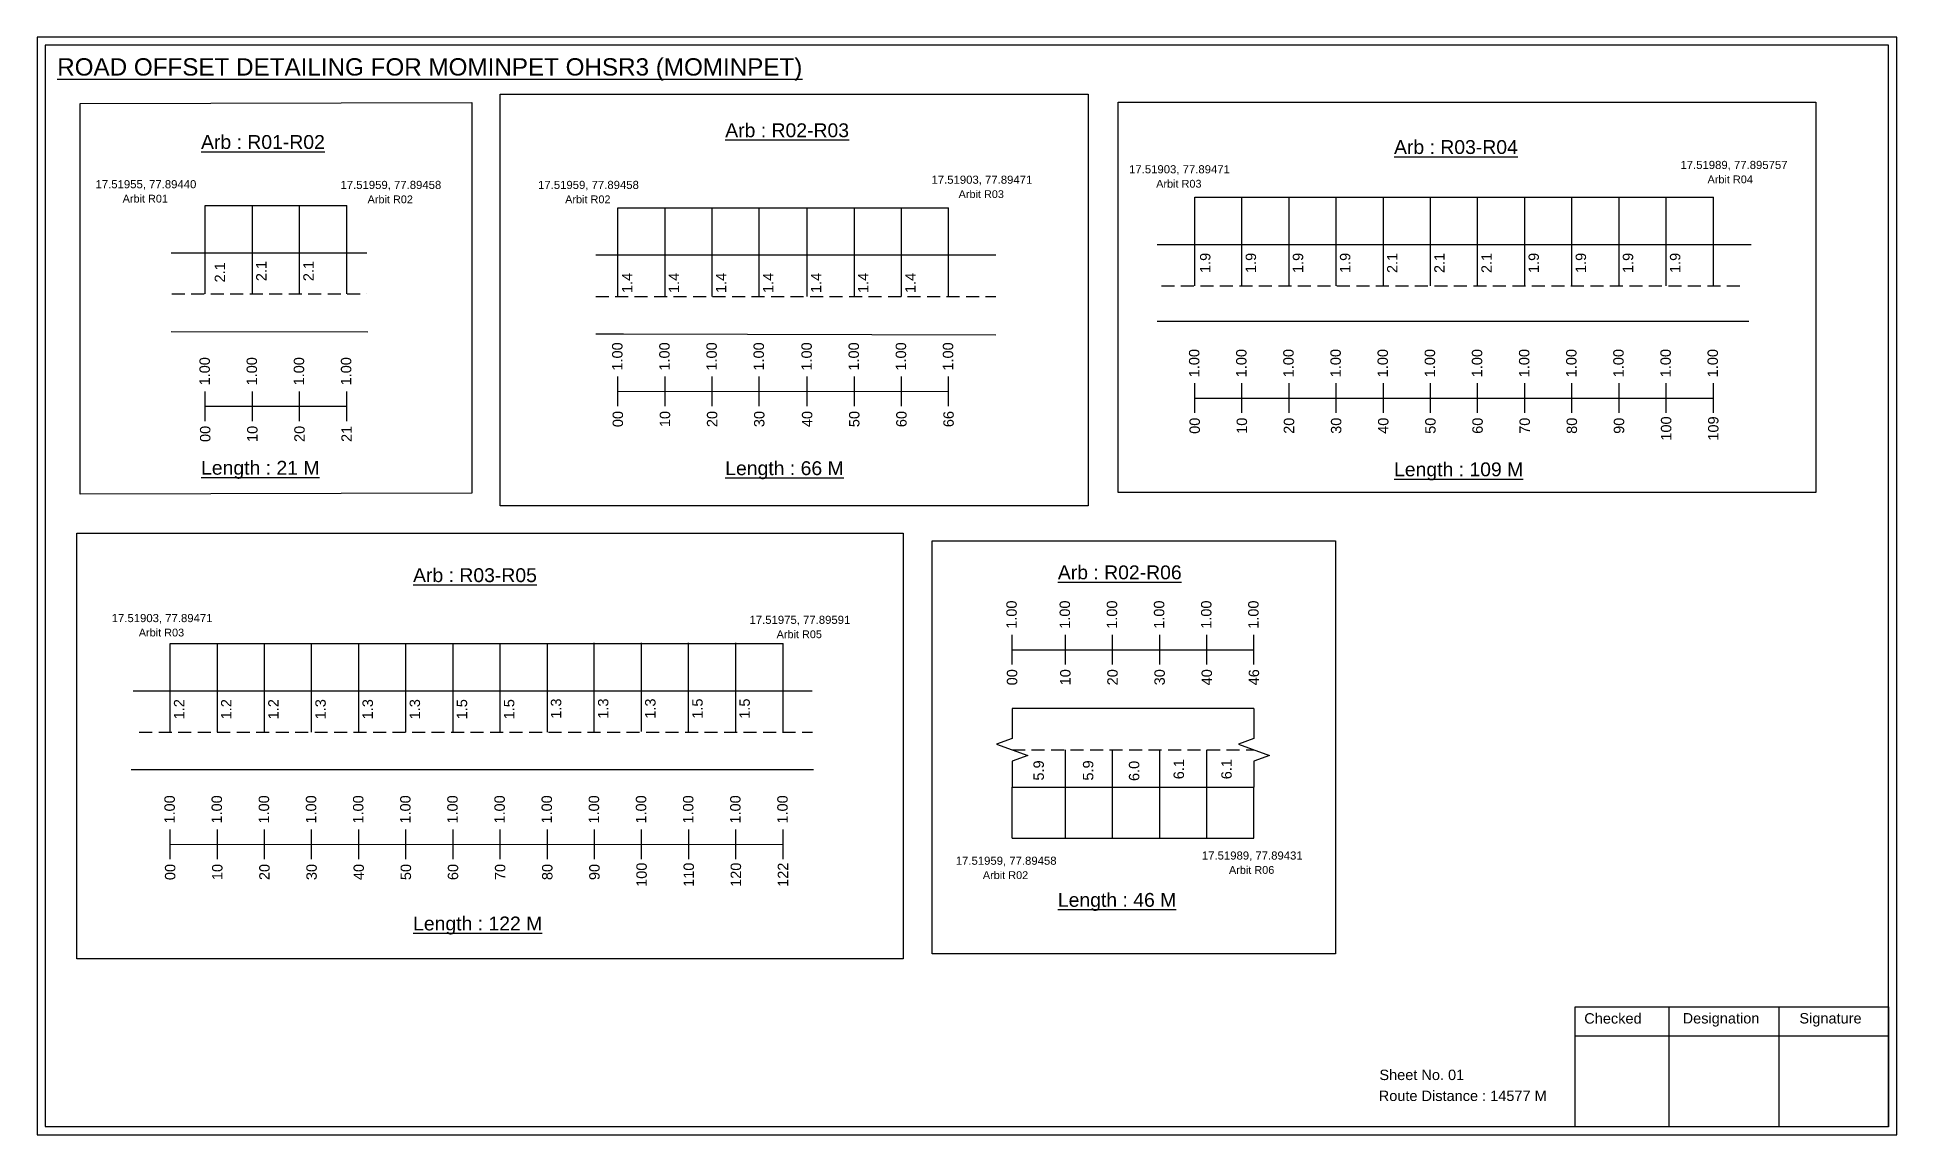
# Model space of a CAD drawing. Header units: inches. Extents: x 1446 to 12099, y 451 to 5049.
# Drawn here: x 3047 to 3583, y 3394 to 3711 of the extents above; entities that cross this region are included whole.
import ezdxf

# ---------------------------------------------------------------- set-up
doc = ezdxf.new("R2010")
doc.units = ezdxf.units.IN
doc.header["$MEASUREMENT"] = 0
doc.linetypes.add('DASHED2', pattern=[0.375, 0.25, -0.125])
for name, color, linetype in [('PDF_Geometry', 7, 'Continuous'), ('PDF_Text', 5, 'Continuous'), ('pipe', 5, 'Continuous')]:
    doc.layers.add(name, color=color, linetype=linetype)
doc.styles.add('PDF Arial', font='arial.ttf')
doc.styles.get("Standard").update_dxf_attribs({"font": 'arial.ttf'})

msp = doc.modelspace()

# ---------------------------------------------------------------- texts
at = {"color": 242, "true_color": 0xcd2027}
for s, height, p in [('%%UROAD OFFSET DETAILING FOR MOMINPET OHSR3 (MOMINPET)', 5, (3052.78, 3699.88)), ('%%UArb : R02-R03', 4, (3245.5, 3682.09)), ('%%UArb : R01-R02', 4, (3094.28, 3678.71)), ('%%UArb : R03-R04', 4, (3438.44, 3677.25)), ('%%ULength : 21 M', 4, (3094.28, 3584.71)), ('%%ULength : 66 M', 4, (3245.5, 3584.59)), ('%%ULength : 109 M', 4, (3438.44, 3584.25)), ('%%UArb : R03-R05', 4, (3155.45, 3553.72)), ('%%UArb : R02-R06', 4, (3341.46, 3554.53)), ('%%ULength : 46 M', 4, (3341.46, 3460.03)), ('%%ULength : 122 M', 4, (3155.45, 3453.22))]:
    msp.add_text(s, height=height, dxfattribs=at).set_placement(p)
at = {"color": 5}
for s, height, p in [('17.51989, 77.895757', 2.34, (3521.06, 3672.92)), ('17.51955, 77.89440', 2.34, (3063.84, 3667.36)), ('17.51959, 77.89458', 2.34, (3134.5, 3667.16)), ('17.51959, 77.89458', 2.34, (3191.5, 3667.16)), ('17.51903, 77.89471', 2.34, (3305, 3668.66)), ('17.51903, 77.89471', 2.34, (3362, 3671.67)), ('Arbit R03', 2.246, (3369.82, 3667.54)), ('Arbit R04', 2.246, (3528.88, 3668.8)), ('Arbit R01', 2.246, (3071.66, 3663.24)), ('Arbit R02', 2.246, (3142.32, 3663.04)), ('Arbit R02', 2.246, (3199.32, 3663.04)), ('Arbit R03', 2.246, (3312.82, 3664.54)), ('17.51903, 77.89471', 2.34, (3068.5, 3542.17)), ('17.51975, 77.89591', 2.34, (3252.5, 3541.67)), ('Arbit R03', 2.246, (3076.32, 3538.04)), ('Arbit R05', 2.246, (3260.32, 3537.54)), ('17.51959, 77.89458', 2.34, (3312, 3472.16)), ('17.51989, 77.89431', 2.34, (3383, 3473.66)), ('Arbit R06', 2.246, (3390.82, 3469.54)), ('Arbit R02', 2.246, (3319.82, 3468.04))]:
    msp.add_text(s, height=height, dxfattribs=at).set_placement(p)
for s, p in [('1.9', (3385.47, 3642.9)), ('1.9', (3398.63, 3642.9)), ('1.9', (3412.23, 3642.9)), ('1.9', (3425.83, 3642.9)), ('2.1', (3439.43, 3642.9)), ('2.1', (3453.03, 3642.9)), ('2.1', (3466.63, 3642.9)), ('1.9', (3480.23, 3642.9)), ('1.9', (3493.83, 3642.9)), ('1.9', (3507.43, 3642.9)), ('1.9', (3521.03, 3642.9)), ('2.1', (3101.21, 3640.18)), ('2.1', (3113.17, 3640.55)), ('2.1', (3126.77, 3640.55)), ('1.4', (3218.71, 3637.15)), ('1.4', (3232.2, 3637.15)), ('1.4', (3245.8, 3637.15)), ('1.4', (3259.4, 3637.15)), ('1.4', (3273.21, 3637.15)), ('1.4', (3286.81, 3637.15)), ('1.4', (3300.41, 3637.15)), ('1.2', (3089.45, 3514.13)), ('1.2', (3103.05, 3514.13)), ('1.2', (3116.65, 3514.13)), ('1.3', (3130.25, 3514.13)), ('1.3', (3143.85, 3514.13)), ('1.3', (3157.45, 3514.13)), ('1.5', (3171.05, 3514.13)), ('1.5', (3184.65, 3514.13)), ('1.3', (3198.19, 3514.31)), ('1.3', (3211.79, 3514.31)), ('1.3', (3225.39, 3514.31)), ('1.5', (3238.99, 3514.31)), ('1.5', (3252.59, 3514.31)), ('5.9', (3337.42, 3496.45)), ('5.9', (3351.69, 3496.45)), ('6.0', (3364.95, 3496.33)), ('6.1', (3377.84, 3496.83)), ('6.1', (3391.61, 3496.83))]:
    msp.add_text(s, height=3, rotation=90).set_placement(p)
at = {"color": 217, "true_color": 0x93278f}
for s, p in [('1.00', (3215.86, 3614.75)), ('1.00', (3229.46, 3614.75)), ('1.00', (3243.06, 3614.75)), ('1.00', (3256.66, 3614.75)), ('1.00', (3270.47, 3614.75)), ('1.00', (3284.07, 3614.75)), ('1.00', (3297.67, 3614.75)), ('1.00', (3311.27, 3614.75)), ('1.00', (3096.82, 3610.47)), ('1.00', (3110.42, 3610.47)), ('1.00', (3124.02, 3610.47)), ('1.00', (3137.62, 3610.47)), ('1.00', (3382.28, 3612.82)), ('1.00', (3395.88, 3612.82)), ('1.00', (3409.48, 3612.82)), ('1.00', (3423.08, 3612.82)), ('1.00', (3436.68, 3612.82)), ('1.00', (3450.28, 3612.82)), ('1.00', (3463.88, 3612.82)), ('1.00', (3477.48, 3612.82)), ('1.00', (3491.08, 3612.82)), ('1.00', (3504.68, 3612.82)), ('1.00', (3518.28, 3612.82)), ('1.00', (3531.88, 3612.82)), ('00', (3216.01, 3598.43)), ('10', (3229.61, 3598.43)), ('20', (3243.21, 3598.43)), ('30', (3256.81, 3598.43)), ('40', (3270.62, 3598.43)), ('50', (3284.22, 3598.43)), ('60', (3297.82, 3598.43)), ('66', (3311.42, 3598.43)), ('00', (3382.43, 3596.5)), ('10', (3396.03, 3596.5)), ('20', (3409.63, 3596.5)), ('30', (3423.23, 3596.5)), ('40', (3436.83, 3596.5)), ('50', (3450.43, 3596.5)), ('60', (3464.03, 3596.5)), ('70', (3477.63, 3596.5)), ('80', (3491.23, 3596.5)), ('90', (3504.83, 3596.5)), ('100', (3518.43, 3594.54)), ('109', (3532.03, 3594.54)), ('00', (3096.97, 3594.15)), ('10', (3110.57, 3594.15)), ('20', (3124.17, 3594.15)), ('21', (3137.77, 3594.15)), ('1.00', (3329.59, 3540.25)), ('1.00', (3344.96, 3540.25)), ('1.00', (3358.56, 3540.25)), ('1.00', (3372.16, 3540.25)), ('1.00', (3385.76, 3540.25)), ('1.00', (3399.36, 3540.25)), ('00', (3329.74, 3523.93)), ('10', (3345.11, 3523.93)), ('20', (3358.71, 3523.93)), ('30', (3372.31, 3523.93)), ('40', (3385.91, 3523.93)), ('46', (3399.51, 3523.93)), ('1.00', (3086.71, 3484.05)), ('1.00', (3100.31, 3484.05)), ('1.00', (3113.91, 3484.05)), ('1.00', (3127.51, 3484.05)), ('1.00', (3141.11, 3484.05)), ('1.00', (3154.71, 3484.05)), ('1.00', (3168.31, 3484.05)), ('1.00', (3181.91, 3484.05)), ('1.00', (3195.51, 3484.05)), ('1.00', (3209.11, 3484.05)), ('1.00', (3222.71, 3484.05)), ('1.00', (3236.31, 3484.05)), ('1.00', (3249.91, 3484.05)), ('1.00', (3263.51, 3484.05)), ('00', (3086.86, 3467.73)), ('10', (3100.46, 3467.73)), ('20', (3114.06, 3467.73)), ('30', (3127.66, 3467.73)), ('40', (3141.26, 3467.73)), ('50', (3154.86, 3467.73)), ('60', (3168.46, 3467.73)), ('70', (3182.06, 3467.73)), ('80', (3195.66, 3467.73)), ('90', (3209.26, 3467.73)), ('100', (3222.86, 3465.78)), ('110', (3236.46, 3465.78)), ('120', (3250.06, 3465.78)), ('122', (3263.66, 3465.78))]:
    msp.add_text(s, height=3, rotation=90, dxfattribs=at).set_placement(p)
for s, p in [('Sheet No. 01', (3434.22, 3410.04)), ('Route Distance : 14577 M', (3434.03, 3403.99))]:
    msp.add_text(s, height=3).set_placement(p)
at = {"layer": 'PDF_Text', "color": 7, "attachment_point": 7, "style": 'PDF Arial'}
for s, insert, char_height in [('Checked', (3493.32, 3426.29), 3.001), ('Designation', (3521.7, 3425.46), 3.0006), ('Signature', (3555.38, 3425.46), 3.001)]:
    msp.add_mtext(s, dxfattribs=dict(at, insert=insert, char_height=char_height))

# ---------------------------------------------------------------- linework, layer by layer
at = {"color": 5}
for p, q in [((3380.96, 3664.76), (3530.56, 3664.76)), ((3095.5, 3662.41), (3136.3, 3662.41)), ((3214.53, 3661.68), (3309.95, 3661.68)), ((3085.38, 3535.99), (3262.18, 3535.99)), ((3328.26, 3479.81), (3398.03, 3479.81))]:
    msp.add_line(p, q, dxfattribs=at)
for p, q in [((3380.96, 3639.22), (3380.96, 3664.76)), ((3394.56, 3639.22), (3394.56, 3664.76)), ((3408.16, 3639.22), (3408.16, 3664.76)), ((3421.76, 3639.22), (3421.76, 3664.76)), ((3435.36, 3639.22), (3435.36, 3664.76)), ((3448.96, 3639.22), (3448.96, 3664.76)), ((3462.56, 3639.22), (3462.56, 3664.76)), ((3476.16, 3639.22), (3476.16, 3664.76)), ((3489.76, 3639.22), (3489.76, 3664.76)), ((3503.36, 3639.22), (3503.36, 3664.76)), ((3516.96, 3639.22), (3516.96, 3664.76)), ((3530.56, 3639.22), (3530.56, 3664.76)), ((3095.5, 3636.87), (3095.5, 3662.41)), ((3109.1, 3636.87), (3109.1, 3662.41)), ((3122.7, 3636.87), (3122.7, 3662.41)), ((3136.3, 3636.87), (3136.3, 3662.41)), ((3214.53, 3636.15), (3214.53, 3661.68)), ((3228.13, 3636.15), (3228.13, 3661.68)), ((3241.73, 3636.15), (3241.73, 3661.68)), ((3255.33, 3636.15), (3255.33, 3661.68)), ((3269.15, 3636.15), (3269.15, 3661.68)), ((3282.75, 3636.15), (3282.75, 3661.68)), ((3296.35, 3636.15), (3296.35, 3661.68)), ((3309.95, 3636.15), (3309.95, 3661.68)), ((3085.66, 3648.76), (3142.15, 3648.76)), ((3323.55, 3648.03), (3208.12, 3648.03)), ((3370.08, 3651.11), (3541.44, 3651.11)), ((3540.75, 3628.92), (3370.08, 3628.92)), ((3085.66, 3626.07), (3142.37, 3625.94)), ((3208.12, 3625.35), (3216.18, 3625.35)), ((3216.18, 3625.35), (3323.55, 3625.05)), ((3085.38, 3510.46), (3085.38, 3535.99)), ((3098.98, 3510.46), (3098.98, 3535.99)), ((3112.58, 3510.46), (3112.58, 3535.99)), ((3126.18, 3510.46), (3126.18, 3535.99)), ((3139.78, 3510.46), (3139.78, 3535.99)), ((3153.38, 3510.46), (3153.38, 3535.99)), ((3166.98, 3510.46), (3166.98, 3535.99)), ((3180.58, 3510.46), (3180.58, 3535.99)), ((3194.18, 3510.46), (3194.18, 3535.99)), ((3207.72, 3510.64), (3207.72, 3536.17)), ((3221.32, 3510.64), (3221.32, 3536.17)), ((3234.92, 3510.64), (3234.92, 3536.17)), ((3248.52, 3510.64), (3248.52, 3536.17)), ((3262.18, 3510.46), (3262.18, 3535.99)), ((3074.68, 3522.34), (3270.56, 3522.34)), ((3398.03, 3517.23), (3328.26, 3517.23)), ((3343.63, 3479.81), (3343.63, 3505.35)), ((3357.23, 3479.81), (3357.23, 3505.35)), ((3370.83, 3479.81), (3370.83, 3505.35)), ((3384.43, 3479.81), (3384.43, 3505.35)), ((3074.14, 3499.66), (3270.97, 3499.69)), ((3328.26, 3494.55), (3398.03, 3494.55)), ((3328.26, 3479.81), (3328.26, 3494.55)), ((3398.03, 3479.81), (3398.03, 3494.55))]:
    msp.add_line(p, q)
at = {"linetype": 'DASHED2', "ltscale": 15}
for p, q in [((3371.35, 3639.22), (3538.95, 3639.22)), ((3085.81, 3636.87), (3142.15, 3636.87)), ((3208.12, 3636.15), (3323.55, 3636.15)), ((3076.43, 3510.46), (3270.71, 3510.46)), ((3328.26, 3505.35), (3398.03, 3505.35))]:
    msp.add_line(p, q, dxfattribs=at)
at = {"color": 217, "true_color": 0x93278f}
for p, q in [((3214.53, 3604.45), (3214.53, 3613.01)), ((3228.13, 3604.45), (3228.13, 3613.01)), ((3241.73, 3604.45), (3241.73, 3613.01)), ((3255.33, 3604.45), (3255.33, 3613.01)), ((3269.15, 3604.45), (3269.15, 3613.01)), ((3282.75, 3604.45), (3282.75, 3613.01)), ((3296.35, 3604.45), (3296.35, 3613.01)), ((3309.95, 3604.45), (3309.95, 3613.01)), ((3380.96, 3602.52), (3380.96, 3611.08)), ((3394.56, 3602.52), (3394.56, 3611.08)), ((3408.16, 3602.52), (3408.16, 3611.08)), ((3421.76, 3602.52), (3421.76, 3611.08)), ((3435.36, 3602.52), (3435.36, 3611.08)), ((3448.96, 3602.52), (3448.96, 3611.08)), ((3462.56, 3602.52), (3462.56, 3611.08)), ((3476.16, 3602.52), (3476.16, 3611.08)), ((3489.76, 3602.52), (3489.76, 3611.08)), ((3503.36, 3602.52), (3503.36, 3611.08)), ((3516.96, 3602.52), (3516.96, 3611.08)), ((3530.56, 3602.52), (3530.56, 3611.08)), ((3095.5, 3600.17), (3095.5, 3608.73)), ((3109.1, 3600.17), (3109.1, 3608.73)), ((3122.7, 3600.17), (3122.7, 3608.73)), ((3136.3, 3600.17), (3136.3, 3608.73)), ((3214.53, 3608.72), (3309.95, 3608.79)), ((3380.96, 3606.79), (3530.56, 3606.82)), ((3095.5, 3604.44), (3136.3, 3604.45)), ((3328.26, 3529.96), (3328.26, 3538.51)), ((3343.63, 3529.96), (3343.63, 3538.51)), ((3357.23, 3529.96), (3357.23, 3538.51)), ((3370.83, 3529.96), (3370.83, 3538.51)), ((3384.43, 3529.96), (3384.43, 3538.51)), ((3398.03, 3529.96), (3398.03, 3538.51)), ((3328.26, 3534.22), (3398.03, 3534.22)), ((3085.38, 3473.76), (3085.38, 3482.32)), ((3098.98, 3473.76), (3098.98, 3482.32)), ((3112.58, 3473.76), (3112.58, 3482.32)), ((3126.18, 3473.76), (3126.18, 3482.32)), ((3139.78, 3473.76), (3139.78, 3482.32)), ((3153.38, 3473.76), (3153.38, 3482.32)), ((3166.98, 3473.76), (3166.98, 3482.32)), ((3180.58, 3473.76), (3180.58, 3482.32)), ((3194.18, 3473.76), (3194.18, 3482.32)), ((3207.78, 3473.76), (3207.78, 3482.32)), ((3221.38, 3473.76), (3221.38, 3482.32)), ((3234.98, 3473.76), (3234.98, 3482.32)), ((3248.58, 3473.76), (3248.58, 3482.32)), ((3262.18, 3473.76), (3262.18, 3482.32)), ((3085.38, 3478.03), (3262.18, 3478.09))]:
    msp.add_line(p, q, dxfattribs=at)
for points in [[(3059.41, 3691.8), (3172.41, 3692.09), (3172.41, 3579.41), (3059.41, 3579.12)], [(3180.6, 3694.52), (3350.22, 3694.52), (3350.22, 3575.7), (3180.6, 3575.7)], [(3358.86, 3692.24), (3560.1, 3692.24), (3560.1, 3579.56), (3358.86, 3579.56)], [(3305.16, 3565.65), (3421.51, 3565.65), (3421.51, 3446.44), (3305.16, 3446.44)]]:
    msp.add_lwpolyline(points, close=True)
at = {"linetype": 'Continuous'}
for points in [[(3328.26, 3517.23), (3328.26, 3508.62), (3323.77, 3506.99), (3332.76, 3503.71), (3328.26, 3502.07), (3328.26, 3494.55)], [(3398.03, 3517.23), (3398.03, 3508.62), (3393.54, 3506.99), (3402.53, 3503.71), (3398.03, 3502.07), (3398.03, 3494.55)]]:
    msp.add_lwpolyline(points, dxfattribs=at)
at = {"layer": 'PDF_Geometry'}
for points in [[(3047.01, 3710.95), (3047.01, 3394.24), (3583.48, 3394.24), (3583.48, 3710.95)], [(3049.33, 3708.63), (3049.33, 3396.66), (3581.06, 3396.66), (3581.06, 3708.63)]]:
    msp.add_lwpolyline(points, close=True, dxfattribs=at)
at = {"layer": 'PDF_Geometry', "color": 242, "true_color": 0xcc1f26}
msp.add_lwpolyline([(3581.06, 3396.57), (3490.72, 3396.57), (3490.72, 3431.18), (3581.06, 3431.18)], close=True, dxfattribs=at)
for points in [[(3517.7, 3431.18), (3517.7, 3396.57)], [(3549.43, 3431.18), (3549.43, 3396.57)], [(3490.72, 3422.8), (3581.06, 3422.8)]]:
    msp.add_lwpolyline(points, dxfattribs=at)
at = {"layer": 'pipe', "color": 0}
msp.add_lwpolyline([(3058.48, 3567.85), (3296.8, 3567.85), (3296.8, 3445), (3058.48, 3445)], close=True, dxfattribs=at)

msp.set_redraw_order([(e.dxf.handle, doc.entitydb.next_handle()) for e in msp.query("TEXT MTEXT ATTDEF DIMENSION ARC_DIMENSION")])  # texts and dimensions are drawn at this point

doc.saveas('drawing.dxf')
